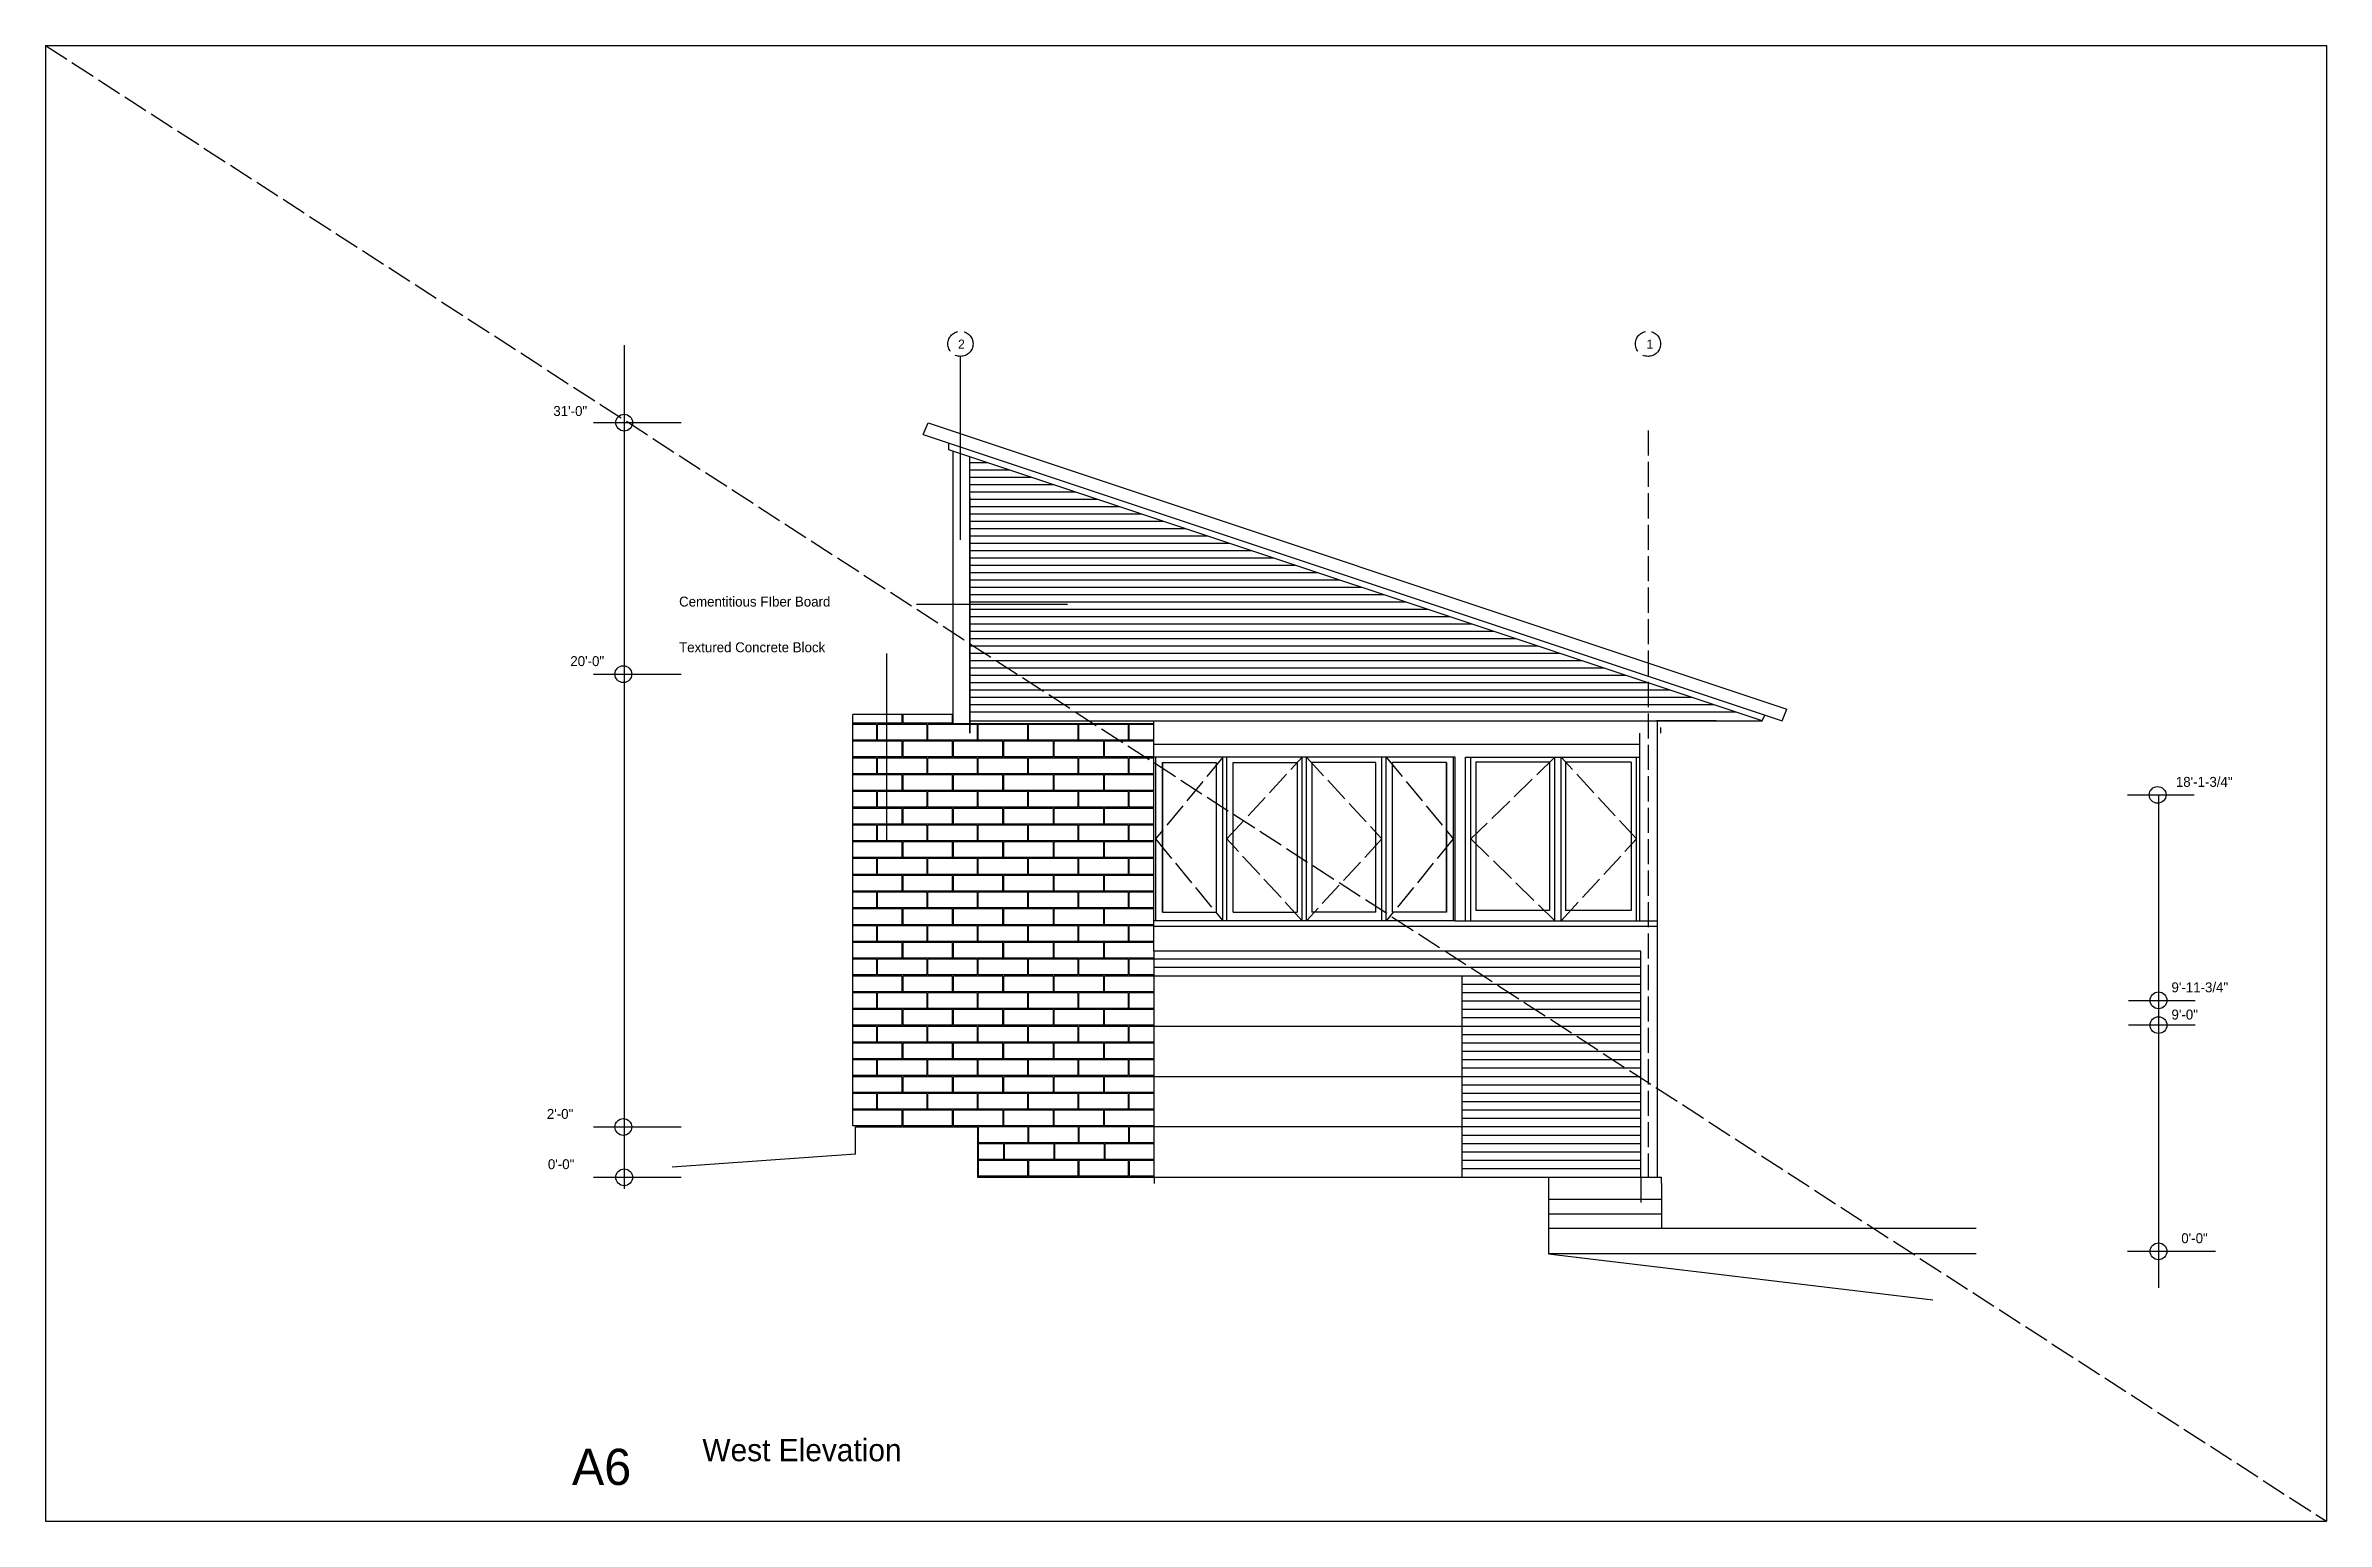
# Model space of a CAD drawing. Header units: inches. Extents: x 967 to 7331, y 452 to 3434.
# Drawn here: x 4564 to 5652, y 1211 to 1915 of the extents above; entities that cross this region are included whole.
import ezdxf

# ---------------------------------------------------------------- set-up
doc = ezdxf.new("R2010")
doc.units = ezdxf.units.IN
doc.header["$MEASUREMENT"] = 0
doc.linetypes.add('ACAD_ISO02W100', pattern=[15, 12, -3])
for name, color, linetype in [('blocks', 251, 'Continuous'), ('const', 7, 'Continuous'), ('e1', 7, 'Continuous'), ('e2', 251, 'Continuous'), ('glassSwing', 172, 'ACAD_ISO02W100'), ('grid', 252, 'ACAD_ISO02W100'), ('millwork', 253, 'Continuous'), ('soffit', 253, 'ACAD_ISO02W100'), ('walls', 7, 'Continuous')]:
    doc.layers.add(name, color=color, linetype=linetype)

msp = doc.modelspace()

# ---------------------------------------------------------------- texts
at = {"layer": 'const', "attachment_point": 1}
for s, insert, char_height, width in [('2', (4999.5, 1775), 4.26, 1625.197), ('1', (5327.9, 1775), 4.26, 1625.197), ('31\'-0"', (4806.4, 1743.3), 4.74, 1805.775), ('Cementitious FIber Board', (4866.4, 1652.4), 4.736, 1805.775), ('20\'-0"', (4814.5, 1624), 4.74, 1805.775), ('Textured Concrete Block', (4866.4, 1630.6), 4.736, 1805.775), ('18\'-1-3/4"', (5580.4, 1566.4), 4.74, 1805.775), ('9\'-11-3/4"', (5578.3, 1468.4), 4.74, 1805.775), ('9\'-0"', (5578.3, 1455.4), 4.74, 1805.775), ('2\'-0"', (4803.3, 1408), 4.74, 1805.775), ('0\'-0"', (4803.8, 1384), 4.74, 1805.775), ('0\'-0"', (5583, 1348.7), 4.74, 1805.775), ('A6', (4815.3, 1245.9), 17.26, 6582.049), ('West Elevation', (4877.5, 1250.6), 10.656, 4062.993)]:
    msp.add_mtext(s, dxfattribs=dict(at, insert=insert, char_height=char_height, width=width))

# ---------------------------------------------------------------- linework, layer by layer
for p, q in [((4564.2, 1915.3), (4564.2, 1211.3)), ((4564.2, 1915.3), (5652.2, 1915.3)), ((5652.2, 1915.3), (5652.2, 1211.3)), ((4564.2, 1211.3), (5652.2, 1211.3))]:
    msp.add_line(p, q)
at = {"layer": 'blocks'}
for p, q in [((4972.8, 1592), (4949.3, 1592)), ((4960.6, 1591.4), (4949.3, 1591.4)), ((4960.6, 1591.4), (4960.6, 1583.9)), ((4961.1, 1583.9), (4961.1, 1591.4)), ((4984.6, 1591.4), (4961.1, 1591.4)), ((4972.8, 1592), (4972.8, 1596.2)), ((4973.3, 1592), (4973.3, 1596.2)), ((4996.8, 1592), (4973.3, 1592)), ((4984.6, 1591.4), (4984.6, 1583.9)), ((4985.1, 1583.9), (4985.1, 1591.4)), ((5008.6, 1591.4), (4985.1, 1591.4)), ((4996.8, 1592), (4996.8, 1596.2)), ((5008.6, 1591.4), (5008.6, 1583.9)), ((5009.1, 1583.9), (5009.1, 1591.4)), ((5032.6, 1591.4), (5009.1, 1591.4)), ((5032.6, 1591.4), (5032.6, 1583.9)), ((5033.1, 1583.9), (5033.1, 1591.4)), ((5056.6, 1591.4), (5033.1, 1591.4)), ((5056.6, 1591.4), (5056.6, 1583.9)), ((5057.1, 1583.9), (5057.1, 1591.4)), ((5080.6, 1591.4), (5057.1, 1591.4)), ((5080.6, 1591.4), (5080.6, 1583.9)), ((5081.1, 1583.9), (5081.1, 1591.4)), ((5092.8, 1591.4), (5081.1, 1591.4)), ((4960.6, 1583.9), (4949.3, 1583.9)), ((4972.8, 1583.4), (4949.3, 1583.4)), ((4984.6, 1583.9), (4961.1, 1583.9)), ((4972.8, 1575.9), (4972.8, 1583.4)), ((4996.8, 1583.4), (4973.3, 1583.4)), ((4973.3, 1575.9), (4973.3, 1583.4)), ((5008.6, 1583.9), (4985.1, 1583.9)), ((4996.8, 1575.9), (4996.8, 1583.4)), ((4997.3, 1575.9), (4997.3, 1583.4)), ((5020.8, 1583.4), (4997.3, 1583.4)), ((5032.6, 1583.9), (5009.1, 1583.9)), ((5020.8, 1575.9), (5020.8, 1583.4)), ((5044.8, 1583.4), (5021.3, 1583.4)), ((5021.3, 1575.9), (5021.3, 1583.4)), ((5056.6, 1583.9), (5033.1, 1583.9)), ((5044.8, 1583.4), (5044.8, 1575.9)), ((5068.8, 1583.4), (5045.3, 1583.4)), ((5045.3, 1575.9), (5045.3, 1583.4)), ((5080.6, 1583.9), (5057.1, 1583.9)), ((5068.8, 1583.4), (5068.8, 1575.9)), ((5092.8, 1583.4), (5069.3, 1583.4)), ((5069.3, 1575.9), (5069.3, 1583.4)), ((5092.8, 1583.9), (5081.1, 1583.9)), ((4972.8, 1575.9), (4949.3, 1575.9)), ((4960.6, 1575.4), (4949.3, 1575.4)), ((4960.6, 1567.9), (4949.3, 1567.9)), ((4972.8, 1567.4), (4949.3, 1567.4)), ((4960.6, 1575.4), (4960.6, 1567.9)), ((4961.1, 1567.9), (4961.1, 1575.4)), ((4984.6, 1575.4), (4961.1, 1575.4)), ((4984.6, 1567.9), (4961.1, 1567.9)), ((4972.8, 1559.9), (4972.8, 1567.4)), ((4996.8, 1575.9), (4973.3, 1575.9)), ((4996.8, 1567.4), (4973.3, 1567.4)), ((4973.3, 1559.9), (4973.3, 1567.4)), ((4984.6, 1575.4), (4984.6, 1567.9)), ((4985.1, 1567.9), (4985.1, 1575.4)), ((5008.6, 1575.4), (4985.1, 1575.4)), ((5008.6, 1567.9), (4985.1, 1567.9)), ((4996.8, 1559.9), (4996.8, 1567.4)), ((5020.8, 1575.9), (4997.3, 1575.9)), ((4997.3, 1559.9), (4997.3, 1567.4)), ((5020.8, 1567.4), (4997.3, 1567.4)), ((5008.6, 1575.4), (5008.6, 1567.9)), ((5009.1, 1567.9), (5009.1, 1575.4)), ((5032.6, 1575.4), (5009.1, 1575.4)), ((5032.6, 1567.9), (5009.1, 1567.9)), ((5020.8, 1559.9), (5020.8, 1567.4)), ((5044.8, 1575.9), (5021.3, 1575.9)), ((5044.8, 1567.4), (5021.3, 1567.4)), ((5021.3, 1559.9), (5021.3, 1567.4)), ((5032.6, 1575.4), (5032.6, 1567.9)), ((5033.1, 1567.9), (5033.1, 1575.4)), ((5056.6, 1575.4), (5033.1, 1575.4)), ((5056.6, 1567.9), (5033.1, 1567.9)), ((5044.8, 1567.4), (5044.8, 1559.9)), ((5068.8, 1575.9), (5045.3, 1575.9)), ((5068.8, 1567.4), (5045.3, 1567.4)), ((5045.3, 1559.9), (5045.3, 1567.4)), ((5056.6, 1575.4), (5056.6, 1567.9)), ((5057.1, 1567.9), (5057.1, 1575.4)), ((5080.6, 1575.4), (5057.1, 1575.4)), ((5080.6, 1567.9), (5057.1, 1567.9)), ((5068.8, 1567.4), (5068.8, 1559.9)), ((5092.8, 1575.9), (5069.3, 1575.9)), ((5092.8, 1567.4), (5069.3, 1567.4)), ((5069.3, 1559.9), (5069.3, 1567.4)), ((5080.6, 1575.4), (5080.6, 1567.9)), ((5081.1, 1567.9), (5081.1, 1575.4)), ((5092.8, 1575.4), (5081.1, 1575.4)), ((5092.8, 1567.9), (5081.1, 1567.9)), ((4972.8, 1559.9), (4949.3, 1559.9)), ((4960.6, 1559.4), (4949.3, 1559.4)), ((4960.6, 1559.4), (4960.6, 1551.9)), ((4984.6, 1559.4), (4961.1, 1559.4)), ((4961.1, 1551.9), (4961.1, 1559.4)), ((4996.8, 1559.9), (4973.3, 1559.9)), ((4984.6, 1559.4), (4984.6, 1551.9)), ((4985.1, 1551.9), (4985.1, 1559.4)), ((5008.6, 1559.4), (4985.1, 1559.4)), ((5020.8, 1559.9), (4997.3, 1559.9)), ((5008.6, 1559.4), (5008.6, 1551.9)), ((5032.6, 1559.4), (5009.1, 1559.4)), ((5009.1, 1551.9), (5009.1, 1559.4)), ((5044.8, 1559.9), (5021.3, 1559.9)), ((5032.6, 1559.4), (5032.6, 1551.9)), ((5033.1, 1551.9), (5033.1, 1559.4)), ((5056.6, 1559.4), (5033.1, 1559.4)), ((5068.8, 1559.9), (5045.3, 1559.9)), ((5056.6, 1559.4), (5056.6, 1551.9)), ((5080.6, 1559.4), (5057.1, 1559.4)), ((5057.1, 1551.9), (5057.1, 1559.4)), ((5092.8, 1559.9), (5069.3, 1559.9)), ((5080.6, 1559.4), (5080.6, 1551.9)), ((5081.1, 1551.9), (5081.1, 1559.4)), ((5092.8, 1559.4), (5081.1, 1559.4)), ((4960.6, 1551.9), (4949.3, 1551.9)), ((4972.8, 1551.4), (4949.3, 1551.4)), ((4984.6, 1551.9), (4961.1, 1551.9)), ((4972.8, 1543.9), (4972.8, 1551.4)), ((4996.8, 1551.4), (4973.3, 1551.4)), ((4973.3, 1543.9), (4973.3, 1551.4)), ((5008.6, 1551.9), (4985.1, 1551.9)), ((4996.8, 1543.9), (4996.8, 1551.4)), ((5020.8, 1551.4), (4997.3, 1551.4)), ((4997.3, 1543.9), (4997.3, 1551.4)), ((5032.6, 1551.9), (5009.1, 1551.9)), ((5020.8, 1543.9), (5020.8, 1551.4)), ((5044.8, 1551.4), (5021.3, 1551.4)), ((5021.3, 1543.9), (5021.3, 1551.4)), ((5056.6, 1551.9), (5033.1, 1551.9)), ((5044.8, 1551.4), (5044.8, 1543.9)), ((5068.8, 1551.4), (5045.3, 1551.4)), ((5045.3, 1543.9), (5045.3, 1551.4)), ((5080.6, 1551.9), (5057.1, 1551.9)), ((5068.8, 1551.4), (5068.8, 1543.9)), ((5092.8, 1551.4), (5069.3, 1551.4)), ((5069.3, 1543.9), (5069.3, 1551.4)), ((5092.8, 1551.9), (5081.1, 1551.9)), ((4972.8, 1543.9), (4949.3, 1543.9)), ((4960.6, 1543.4), (4949.3, 1543.4)), ((4960.6, 1535.9), (4949.3, 1535.9)), ((4972.8, 1535.4), (4949.3, 1535.4)), ((4960.6, 1543.4), (4960.6, 1535.9)), ((4984.6, 1543.4), (4961.1, 1543.4)), ((4961.1, 1535.9), (4961.1, 1543.4)), ((4984.6, 1535.9), (4961.1, 1535.9)), ((4972.8, 1527.9), (4972.8, 1535.4)), ((4996.8, 1543.9), (4973.3, 1543.9)), ((4996.8, 1535.4), (4973.3, 1535.4)), ((4973.3, 1527.9), (4973.3, 1535.4)), ((4984.6, 1543.4), (4984.6, 1535.9)), ((4985.1, 1535.9), (4985.1, 1543.4)), ((5008.6, 1543.4), (4985.1, 1543.4)), ((5008.6, 1535.9), (4985.1, 1535.9)), ((4996.8, 1527.9), (4996.8, 1535.4)), ((5020.8, 1543.9), (4997.3, 1543.9)), ((4997.3, 1527.9), (4997.3, 1535.4)), ((5020.8, 1535.4), (4997.3, 1535.4)), ((5008.6, 1543.4), (5008.6, 1535.9)), ((5032.6, 1543.4), (5009.1, 1543.4)), ((5009.1, 1535.9), (5009.1, 1543.4)), ((5032.6, 1535.9), (5009.1, 1535.9)), ((5020.8, 1527.9), (5020.8, 1535.4)), ((5044.8, 1543.9), (5021.3, 1543.9)), ((5044.8, 1535.4), (5021.3, 1535.4)), ((5021.3, 1527.9), (5021.3, 1535.4)), ((5032.6, 1543.4), (5032.6, 1535.9)), ((5033.1, 1535.9), (5033.1, 1543.4)), ((5056.6, 1543.4), (5033.1, 1543.4)), ((5056.6, 1535.9), (5033.1, 1535.9)), ((5044.8, 1535.4), (5044.8, 1527.9)), ((5068.8, 1543.9), (5045.3, 1543.9)), ((5068.8, 1535.4), (5045.3, 1535.4)), ((5045.3, 1527.9), (5045.3, 1535.4)), ((5056.6, 1543.4), (5056.6, 1535.9)), ((5080.6, 1543.4), (5057.1, 1543.4)), ((5057.1, 1535.9), (5057.1, 1543.4)), ((5080.6, 1535.9), (5057.1, 1535.9)), ((5068.8, 1535.4), (5068.8, 1527.9)), ((5092.8, 1543.9), (5069.3, 1543.9)), ((5092.8, 1535.4), (5069.3, 1535.4)), ((5069.3, 1527.9), (5069.3, 1535.4)), ((5080.6, 1543.4), (5080.6, 1535.9)), ((5081.1, 1535.9), (5081.1, 1543.4)), ((5092.8, 1543.4), (5081.1, 1543.4)), ((5092.8, 1535.9), (5081.1, 1535.9)), ((4972.8, 1527.9), (4949.3, 1527.9)), ((4960.6, 1527.4), (4949.3, 1527.4)), ((4960.6, 1527.4), (4960.6, 1519.9)), ((4984.6, 1527.4), (4961.1, 1527.4)), ((4961.1, 1519.9), (4961.1, 1527.4)), ((4996.8, 1527.9), (4973.3, 1527.9)), ((4984.6, 1527.4), (4984.6, 1519.9)), ((4985.1, 1519.9), (4985.1, 1527.4)), ((5008.6, 1527.4), (4985.1, 1527.4)), ((5020.8, 1527.9), (4997.3, 1527.9)), ((5008.6, 1527.4), (5008.6, 1519.9)), ((5032.6, 1527.4), (5009.1, 1527.4)), ((5009.1, 1519.9), (5009.1, 1527.4)), ((5044.8, 1527.9), (5021.3, 1527.9)), ((5032.6, 1527.4), (5032.6, 1519.9)), ((5033.1, 1519.9), (5033.1, 1527.4)), ((5056.6, 1527.4), (5033.1, 1527.4)), ((5068.8, 1527.9), (5045.3, 1527.9)), ((5056.6, 1527.4), (5056.6, 1519.9)), ((5080.6, 1527.4), (5057.1, 1527.4)), ((5057.1, 1519.9), (5057.1, 1527.4)), ((5092.8, 1527.9), (5069.3, 1527.9)), ((5080.6, 1527.4), (5080.6, 1519.9)), ((5081.1, 1519.9), (5081.1, 1527.4)), ((5092.8, 1527.4), (5081.1, 1527.4)), ((4960.6, 1519.9), (4949.3, 1519.9)), ((4972.8, 1519.4), (4949.3, 1519.4)), ((4984.6, 1519.9), (4961.1, 1519.9)), ((4972.8, 1511.9), (4972.8, 1519.4)), ((4996.8, 1519.4), (4973.3, 1519.4)), ((4973.3, 1511.9), (4973.3, 1519.4)), ((5008.6, 1519.9), (4985.1, 1519.9)), ((4996.8, 1511.9), (4996.8, 1519.4)), ((4997.3, 1511.9), (4997.3, 1519.4)), ((5020.8, 1519.4), (4997.3, 1519.4)), ((5032.6, 1519.9), (5009.1, 1519.9)), ((5020.8, 1511.9), (5020.8, 1519.4)), ((5044.8, 1519.4), (5021.3, 1519.4)), ((5021.3, 1511.9), (5021.3, 1519.4)), ((5056.6, 1519.9), (5033.1, 1519.9)), ((5044.8, 1519.4), (5044.8, 1511.9)), ((5068.8, 1519.4), (5045.3, 1519.4)), ((5045.3, 1511.9), (5045.3, 1519.4)), ((5080.6, 1519.9), (5057.1, 1519.9)), ((5068.8, 1519.4), (5068.8, 1511.9)), ((5092.8, 1519.4), (5069.3, 1519.4)), ((5069.3, 1511.9), (5069.3, 1519.4)), ((5092.8, 1519.9), (5081.1, 1519.9)), ((4972.8, 1511.9), (4949.3, 1511.9)), ((4960.6, 1511.4), (4949.3, 1511.4)), ((4960.6, 1503.9), (4949.3, 1503.9)), ((4972.8, 1503.4), (4949.3, 1503.4)), ((4960.6, 1511.4), (4960.6, 1503.9)), ((4984.6, 1511.4), (4961.1, 1511.4)), ((4961.1, 1503.9), (4961.1, 1511.4)), ((4984.6, 1503.9), (4961.1, 1503.9)), ((4972.8, 1495.9), (4972.8, 1503.4)), ((4996.8, 1511.9), (4973.3, 1511.9)), ((4973.3, 1495.9), (4973.3, 1503.4)), ((4996.8, 1503.4), (4973.3, 1503.4)), ((4984.6, 1511.4), (4984.6, 1503.9)), ((4985.1, 1503.9), (4985.1, 1511.4)), ((5008.6, 1511.4), (4985.1, 1511.4)), ((5008.6, 1503.9), (4985.1, 1503.9)), ((4996.8, 1495.9), (4996.8, 1503.4)), ((5020.8, 1511.9), (4997.3, 1511.9)), ((4997.3, 1495.9), (4997.3, 1503.4)), ((5020.8, 1503.4), (4997.3, 1503.4)), ((5008.6, 1511.4), (5008.6, 1503.9)), ((5032.6, 1511.4), (5009.1, 1511.4)), ((5009.1, 1503.9), (5009.1, 1511.4)), ((5032.6, 1503.9), (5009.1, 1503.9)), ((5020.8, 1495.9), (5020.8, 1503.4)), ((5044.8, 1511.9), (5021.3, 1511.9)), ((5021.3, 1495.9), (5021.3, 1503.4)), ((5044.8, 1503.4), (5021.3, 1503.4)), ((5032.6, 1511.4), (5032.6, 1503.9)), ((5033.1, 1503.9), (5033.1, 1511.4)), ((5056.6, 1511.4), (5033.1, 1511.4)), ((5056.6, 1503.9), (5033.1, 1503.9)), ((5044.8, 1503.4), (5044.8, 1495.9)), ((5068.8, 1511.9), (5045.3, 1511.9)), ((5045.3, 1495.9), (5045.3, 1503.4)), ((5068.8, 1503.4), (5045.3, 1503.4)), ((5056.6, 1511.4), (5056.6, 1503.9)), ((5080.6, 1511.4), (5057.1, 1511.4)), ((5057.1, 1503.9), (5057.1, 1511.4)), ((5080.6, 1503.9), (5057.1, 1503.9)), ((5068.8, 1503.4), (5068.8, 1495.9)), ((5092.8, 1511.9), (5069.3, 1511.9)), ((5069.3, 1495.9), (5069.3, 1503.4)), ((5092.8, 1503.4), (5069.3, 1503.4)), ((5080.6, 1511.4), (5080.6, 1503.9)), ((5081.1, 1503.9), (5081.1, 1511.4)), ((5092.8, 1511.4), (5081.1, 1511.4)), ((5092.8, 1503.9), (5081.1, 1503.9)), ((4972.8, 1495.9), (4949.3, 1495.9)), ((4960.6, 1495.4), (4949.3, 1495.4)), ((4960.6, 1495.4), (4960.6, 1487.9)), ((4984.6, 1495.4), (4961.1, 1495.4)), ((4961.1, 1487.9), (4961.1, 1495.4)), ((4996.8, 1495.9), (4973.3, 1495.9)), ((4984.6, 1495.4), (4984.6, 1487.9)), ((4985.1, 1487.9), (4985.1, 1495.4)), ((5008.6, 1495.4), (4985.1, 1495.4)), ((5020.8, 1495.9), (4997.3, 1495.9)), ((5008.6, 1495.4), (5008.6, 1487.9)), ((5032.6, 1495.4), (5009.1, 1495.4)), ((5009.1, 1487.9), (5009.1, 1495.4)), ((5044.8, 1495.9), (5021.3, 1495.9)), ((5032.6, 1495.4), (5032.6, 1487.9)), ((5033.1, 1487.9), (5033.1, 1495.4)), ((5056.6, 1495.4), (5033.1, 1495.4)), ((5068.8, 1495.9), (5045.3, 1495.9)), ((5056.6, 1495.4), (5056.6, 1487.9)), ((5080.6, 1495.4), (5057.1, 1495.4)), ((5057.1, 1487.9), (5057.1, 1495.4)), ((5092.8, 1495.9), (5069.3, 1495.9)), ((5080.6, 1495.4), (5080.6, 1487.9)), ((5081.1, 1487.9), (5081.1, 1495.4)), ((5092.8, 1495.4), (5081.1, 1495.4)), ((4960.6, 1487.9), (4949.3, 1487.9)), ((4972.8, 1487.4), (4949.3, 1487.4)), ((4972.8, 1479.9), (4949.3, 1479.9)), ((4984.6, 1487.9), (4961.1, 1487.9)), ((4972.8, 1479.9), (4972.8, 1487.4)), ((4996.8, 1487.4), (4973.3, 1487.4)), ((4973.3, 1479.9), (4973.3, 1487.4)), ((4996.8, 1479.9), (4973.3, 1479.9)), ((5008.6, 1487.9), (4985.1, 1487.9)), ((4996.8, 1479.9), (4996.8, 1487.4)), ((4997.3, 1479.9), (4997.3, 1487.4)), ((5020.8, 1487.4), (4997.3, 1487.4)), ((5020.8, 1479.9), (4997.3, 1479.9)), ((5032.6, 1487.9), (5009.1, 1487.9)), ((5020.8, 1479.9), (5020.8, 1487.4)), ((5044.8, 1487.4), (5021.3, 1487.4)), ((5021.3, 1479.9), (5021.3, 1487.4)), ((5044.8, 1479.9), (5021.3, 1479.9)), ((5056.6, 1487.9), (5033.1, 1487.9)), ((5044.8, 1487.4), (5044.8, 1479.9)), ((5068.8, 1487.4), (5045.3, 1487.4)), ((5045.3, 1479.9), (5045.3, 1487.4)), ((5068.8, 1479.9), (5045.3, 1479.9)), ((5080.6, 1487.9), (5057.1, 1487.9)), ((5068.8, 1487.4), (5068.8, 1479.9)), ((5092.8, 1487.4), (5069.3, 1487.4)), ((5069.3, 1479.9), (5069.3, 1487.4)), ((5092.8, 1479.9), (5069.3, 1479.9)), ((5092.8, 1487.9), (5081.1, 1487.9)), ((4960.6, 1479.4), (4949.3, 1479.4)), ((4960.6, 1471.9), (4949.3, 1471.9)), ((4972.8, 1471.4), (4949.3, 1471.4)), ((4960.6, 1479.4), (4960.6, 1471.9)), ((4984.6, 1479.4), (4961.1, 1479.4)), ((4961.1, 1471.9), (4961.1, 1479.4)), ((4984.6, 1471.9), (4961.1, 1471.9)), ((4972.8, 1463.9), (4972.8, 1471.4)), ((4973.3, 1463.9), (4973.3, 1471.4)), ((4996.8, 1471.4), (4973.3, 1471.4)), ((4984.6, 1479.4), (4984.6, 1471.9)), ((5008.6, 1479.4), (4985.1, 1479.4)), ((4985.1, 1471.9), (4985.1, 1479.4)), ((5008.6, 1471.9), (4985.1, 1471.9)), ((4996.8, 1463.9), (4996.8, 1471.4)), ((4997.3, 1463.9), (4997.3, 1471.4)), ((5020.8, 1471.4), (4997.3, 1471.4)), ((5008.6, 1479.4), (5008.6, 1471.9)), ((5032.6, 1479.4), (5009.1, 1479.4)), ((5009.1, 1471.9), (5009.1, 1479.4)), ((5032.6, 1471.9), (5009.1, 1471.9)), ((5020.8, 1463.9), (5020.8, 1471.4)), ((5044.8, 1471.4), (5021.3, 1471.4)), ((5021.3, 1463.9), (5021.3, 1471.4)), ((5032.6, 1479.4), (5032.6, 1471.9)), ((5056.6, 1479.4), (5033.1, 1479.4)), ((5033.1, 1471.9), (5033.1, 1479.4)), ((5056.6, 1471.9), (5033.1, 1471.9)), ((5044.8, 1471.4), (5044.8, 1463.9)), ((5045.3, 1463.9), (5045.3, 1471.4)), ((5068.8, 1471.4), (5045.3, 1471.4)), ((5056.6, 1479.4), (5056.6, 1471.9)), ((5080.6, 1479.4), (5057.1, 1479.4)), ((5057.1, 1471.9), (5057.1, 1479.4)), ((5080.6, 1471.9), (5057.1, 1471.9)), ((5068.8, 1471.4), (5068.8, 1463.9)), ((5092.8, 1471.4), (5069.3, 1471.4)), ((5069.3, 1463.9), (5069.3, 1471.4)), ((5080.6, 1479.4), (5080.6, 1471.9)), ((5092.8, 1479.4), (5081.1, 1479.4)), ((5081.1, 1471.9), (5081.1, 1479.4)), ((5092.8, 1471.9), (5081.1, 1471.9)), ((4972.8, 1463.9), (4949.3, 1463.9)), ((4960.6, 1463.4), (4949.3, 1463.4)), ((4960.6, 1463.4), (4960.6, 1455.9)), ((4984.6, 1463.4), (4961.1, 1463.4)), ((4961.1, 1455.9), (4961.1, 1463.4)), ((4996.8, 1463.9), (4973.3, 1463.9)), ((4984.6, 1463.4), (4984.6, 1455.9)), ((5008.6, 1463.4), (4985.1, 1463.4)), ((4985.1, 1455.9), (4985.1, 1463.4)), ((5020.8, 1463.9), (4997.3, 1463.9)), ((5008.6, 1463.4), (5008.6, 1455.9)), ((5032.6, 1463.4), (5009.1, 1463.4)), ((5009.1, 1455.9), (5009.1, 1463.4)), ((5044.8, 1463.9), (5021.3, 1463.9)), ((5032.6, 1463.4), (5032.6, 1455.9)), ((5056.6, 1463.4), (5033.1, 1463.4)), ((5033.1, 1455.9), (5033.1, 1463.4)), ((5068.8, 1463.9), (5045.3, 1463.9)), ((5056.6, 1463.4), (5056.6, 1455.9)), ((5080.6, 1463.4), (5057.1, 1463.4)), ((5057.1, 1455.9), (5057.1, 1463.4)), ((5092.8, 1463.9), (5069.3, 1463.9)), ((5080.6, 1463.4), (5080.6, 1455.9)), ((5092.8, 1463.4), (5081.1, 1463.4)), ((5081.1, 1455.9), (5081.1, 1463.4)), ((4960.6, 1455.9), (4949.3, 1455.9)), ((4972.8, 1455.4), (4949.3, 1455.4)), ((4972.8, 1447.9), (4949.3, 1447.9)), ((4960.6, 1447.4), (4949.3, 1447.4)), ((4960.6, 1447.4), (4960.6, 1439.9)), ((4984.6, 1455.9), (4961.1, 1455.9)), ((4984.6, 1447.4), (4961.1, 1447.4)), ((4961.1, 1439.9), (4961.1, 1447.4)), ((4972.8, 1447.9), (4972.8, 1455.4)), ((4996.8, 1455.4), (4973.3, 1455.4)), ((4973.3, 1447.9), (4973.3, 1455.4)), ((4996.8, 1447.9), (4973.3, 1447.9)), ((4984.6, 1447.4), (4984.6, 1439.9)), ((5008.6, 1455.9), (4985.1, 1455.9)), ((4985.1, 1439.9), (4985.1, 1447.4)), ((5008.6, 1447.4), (4985.1, 1447.4)), ((4996.8, 1447.9), (4996.8, 1455.4)), ((4997.3, 1447.9), (4997.3, 1455.4)), ((5020.8, 1455.4), (4997.3, 1455.4)), ((5020.8, 1447.9), (4997.3, 1447.9)), ((5008.6, 1447.4), (5008.6, 1439.9)), ((5032.6, 1455.9), (5009.1, 1455.9)), ((5032.6, 1447.4), (5009.1, 1447.4)), ((5009.1, 1439.9), (5009.1, 1447.4)), ((5020.8, 1447.9), (5020.8, 1455.4)), ((5044.8, 1455.4), (5021.3, 1455.4)), ((5021.3, 1447.9), (5021.3, 1455.4)), ((5044.8, 1447.9), (5021.3, 1447.9)), ((5032.6, 1447.4), (5032.6, 1439.9)), ((5056.6, 1455.9), (5033.1, 1455.9)), ((5033.1, 1439.9), (5033.1, 1447.4)), ((5056.6, 1447.4), (5033.1, 1447.4)), ((5044.8, 1455.4), (5044.8, 1447.9)), ((5068.8, 1455.4), (5045.3, 1455.4)), ((5045.3, 1447.9), (5045.3, 1455.4)), ((5068.8, 1447.9), (5045.3, 1447.9)), ((5056.6, 1447.4), (5056.6, 1439.9)), ((5080.6, 1455.9), (5057.1, 1455.9)), ((5080.6, 1447.4), (5057.1, 1447.4)), ((5057.1, 1439.9), (5057.1, 1447.4)), ((5068.8, 1455.4), (5068.8, 1447.9)), ((5092.8, 1455.4), (5069.3, 1455.4)), ((5069.3, 1447.9), (5069.3, 1455.4)), ((5092.8, 1447.9), (5069.3, 1447.9)), ((5080.6, 1447.4), (5080.6, 1439.9)), ((5092.8, 1455.9), (5081.1, 1455.9)), ((5081.1, 1439.9), (5081.1, 1447.4)), ((5092.8, 1447.4), (5081.1, 1447.4)), ((4960.6, 1439.9), (4949.3, 1439.9)), ((4972.8, 1439.4), (4949.3, 1439.4)), ((4984.6, 1439.9), (4961.1, 1439.9)), ((4972.8, 1431.9), (4972.8, 1439.4)), ((4996.8, 1439.4), (4973.3, 1439.4)), ((4973.3, 1431.9), (4973.3, 1439.4)), ((5008.6, 1439.9), (4985.1, 1439.9)), ((4996.8, 1431.9), (4996.8, 1439.4)), ((4997.3, 1431.9), (4997.3, 1439.4)), ((5020.8, 1439.4), (4997.3, 1439.4)), ((5032.6, 1439.9), (5009.1, 1439.9)), ((5020.8, 1431.9), (5020.8, 1439.4)), ((5044.8, 1439.4), (5021.3, 1439.4)), ((5021.3, 1431.9), (5021.3, 1439.4)), ((5056.6, 1439.9), (5033.1, 1439.9)), ((5044.8, 1439.4), (5044.8, 1431.9)), ((5068.8, 1439.4), (5045.3, 1439.4)), ((5045.3, 1431.9), (5045.3, 1439.4)), ((5080.6, 1439.9), (5057.1, 1439.9)), ((5068.8, 1439.4), (5068.8, 1431.9)), ((5092.8, 1439.4), (5069.3, 1439.4)), ((5069.3, 1431.9), (5069.3, 1439.4)), ((5092.8, 1439.9), (5081.1, 1439.9)), ((4972.8, 1431.9), (4949.3, 1431.9)), ((4960.6, 1431.4), (4949.3, 1431.4)), ((4960.6, 1431.4), (4960.6, 1423.9)), ((4961.1, 1423.9), (4961.1, 1431.4)), ((4984.6, 1431.4), (4961.1, 1431.4)), ((4996.8, 1431.9), (4973.3, 1431.9)), ((4984.6, 1431.4), (4984.6, 1423.9)), ((4985.1, 1423.9), (4985.1, 1431.4)), ((5008.6, 1431.4), (4985.1, 1431.4)), ((5020.8, 1431.9), (4997.3, 1431.9)), ((5008.6, 1431.4), (5008.6, 1423.9)), ((5032.6, 1431.4), (5009.1, 1431.4)), ((5009.1, 1423.9), (5009.1, 1431.4)), ((5044.8, 1431.9), (5021.3, 1431.9)), ((5032.6, 1431.4), (5032.6, 1423.9)), ((5033.1, 1423.9), (5033.1, 1431.4)), ((5056.6, 1431.4), (5033.1, 1431.4)), ((5068.8, 1431.9), (5045.3, 1431.9)), ((5056.6, 1431.4), (5056.6, 1423.9)), ((5057.1, 1423.9), (5057.1, 1431.4)), ((5080.6, 1431.4), (5057.1, 1431.4)), ((5092.8, 1431.9), (5069.3, 1431.9)), ((5080.6, 1431.4), (5080.6, 1423.9)), ((5081.1, 1423.9), (5081.1, 1431.4)), ((5092.8, 1431.4), (5081.1, 1431.4)), ((4960.6, 1423.9), (4949.3, 1423.9)), ((4972.8, 1423.4), (4949.3, 1423.4)), ((4972.8, 1415.9), (4949.3, 1415.9)), ((4960.6, 1415.4), (4949.3, 1415.4)), ((4960.6, 1415.4), (4960.6, 1407.9)), ((4984.6, 1423.9), (4961.1, 1423.9)), ((4984.6, 1415.4), (4961.1, 1415.4)), ((4961.1, 1407.9), (4961.1, 1415.4)), ((4972.8, 1415.9), (4972.8, 1423.4)), ((4996.8, 1423.4), (4973.3, 1423.4)), ((4973.3, 1415.9), (4973.3, 1423.4)), ((4996.8, 1415.9), (4973.3, 1415.9)), ((4984.6, 1415.4), (4984.6, 1407.9)), ((5008.6, 1423.9), (4985.1, 1423.9)), ((4985.1, 1407.9), (4985.1, 1415.4)), ((5008.6, 1415.4), (4985.1, 1415.4)), ((4996.8, 1415.9), (4996.8, 1423.4)), ((4997.3, 1415.9), (4997.3, 1423.4)), ((5020.8, 1423.4), (4997.3, 1423.4)), ((5020.8, 1415.9), (4997.3, 1415.9)), ((5008.6, 1415.4), (5008.6, 1407.9)), ((5032.6, 1423.9), (5009.1, 1423.9)), ((5032.6, 1415.4), (5009.1, 1415.4)), ((5009.1, 1407.9), (5009.1, 1415.4)), ((5020.8, 1415.9), (5020.8, 1423.4)), ((5044.8, 1423.4), (5021.3, 1423.4)), ((5021.3, 1415.9), (5021.3, 1423.4)), ((5044.8, 1415.9), (5021.3, 1415.9)), ((5032.6, 1415.4), (5032.6, 1407.9)), ((5056.6, 1423.9), (5033.1, 1423.9)), ((5033.1, 1407.9), (5033.1, 1415.4)), ((5056.6, 1415.4), (5033.1, 1415.4)), ((5044.8, 1423.4), (5044.8, 1415.9)), ((5068.8, 1423.4), (5045.3, 1423.4)), ((5045.3, 1415.9), (5045.3, 1423.4)), ((5068.8, 1415.9), (5045.3, 1415.9)), ((5056.6, 1415.4), (5056.6, 1407.9)), ((5080.6, 1423.9), (5057.1, 1423.9)), ((5080.6, 1415.4), (5057.1, 1415.4)), ((5057.1, 1407.9), (5057.1, 1415.4)), ((5068.8, 1423.4), (5068.8, 1415.9)), ((5092.8, 1423.4), (5069.3, 1423.4)), ((5069.3, 1415.9), (5069.3, 1423.4)), ((5092.8, 1415.9), (5069.3, 1415.9)), ((5080.6, 1415.4), (5080.6, 1407.9)), ((5092.8, 1423.9), (5081.1, 1423.9)), ((5092.8, 1415.4), (5081.1, 1415.4)), ((5081.1, 1407.9), (5081.1, 1415.4)), ((4960.6, 1407.9), (4949.3, 1407.9)), ((4972.8, 1407.4), (4949.3, 1407.4)), ((4984.6, 1407.9), (4961.1, 1407.9)), ((4972.8, 1399.9), (4972.8, 1407.4)), ((4996.8, 1407.4), (4973.3, 1407.4)), ((4973.3, 1399.9), (4973.3, 1407.4)), ((5008.6, 1407.9), (4985.1, 1407.9)), ((4996.8, 1399.9), (4996.8, 1407.4)), ((5020.8, 1407.4), (4997.3, 1407.4)), ((4997.3, 1399.9), (4997.3, 1407.4)), ((5032.6, 1407.9), (5009.1, 1407.9)), ((5020.8, 1407.4), (5020.8, 1399.9)), ((5044.8, 1407.4), (5021.3, 1407.4)), ((5021.3, 1399.9), (5021.3, 1407.4)), ((5056.6, 1407.9), (5033.1, 1407.9)), ((5044.8, 1407.4), (5044.8, 1399.9)), ((5068.8, 1407.4), (5045.3, 1407.4)), ((5045.3, 1399.9), (5045.3, 1407.4)), ((5080.6, 1407.9), (5057.1, 1407.9)), ((5068.8, 1407.4), (5068.8, 1399.9)), ((5092.8, 1407.4), (5069.3, 1407.4)), ((5069.3, 1399.9), (5069.3, 1407.4)), ((5092.8, 1407.9), (5081.1, 1407.9)), ((4972.8, 1399.9), (4949.3, 1399.9)), ((4996.8, 1399.9), (4973.3, 1399.9)), ((5020.8, 1399.9), (4997.3, 1399.9)), ((5032.8, 1399.4), (5009.3, 1399.4)), ((5009.3, 1391.9), (5009.3, 1399.4)), ((5044.8, 1399.9), (5021.3, 1399.9)), ((5032.8, 1399.4), (5032.8, 1391.9)), ((5033.3, 1391.9), (5033.3, 1399.4)), ((5056.8, 1399.4), (5033.3, 1399.4)), ((5068.8, 1399.9), (5045.3, 1399.9)), ((5056.8, 1399.4), (5056.8, 1391.9)), ((5080.8, 1399.4), (5057.3, 1399.4)), ((5057.3, 1391.9), (5057.3, 1399.4)), ((5092.8, 1399.9), (5069.3, 1399.9)), ((5080.8, 1399.4), (5080.8, 1391.9)), ((5092.8, 1399.4), (5081.3, 1399.4)), ((5081.3, 1391.9), (5081.3, 1399.4)), ((5032.8, 1391.9), (5009.3, 1391.9)), ((5009.3, 1383.9), (5009.3, 1391.4)), ((5021.1, 1391.4), (5009.3, 1391.4)), ((5021.1, 1383.9), (5009.3, 1383.9)), ((5032.8, 1383.4), (5009.3, 1383.4)), ((5009.3, 1375.9), (5009.3, 1383.4)), ((5021.1, 1391.4), (5021.1, 1383.9)), ((5045.1, 1391.4), (5021.6, 1391.4)), ((5021.6, 1383.9), (5021.6, 1391.4)), ((5045.1, 1383.9), (5021.6, 1383.9)), ((5032.8, 1375.9), (5032.8, 1383.4)), ((5056.8, 1391.9), (5033.3, 1391.9)), ((5033.3, 1375.9), (5033.3, 1383.4)), ((5056.8, 1383.4), (5033.3, 1383.4)), ((5045.1, 1391.4), (5045.1, 1383.9)), ((5045.6, 1383.9), (5045.6, 1391.4)), ((5069.1, 1391.4), (5045.6, 1391.4)), ((5069.1, 1383.9), (5045.6, 1383.9)), ((5056.8, 1375.9), (5056.8, 1383.4)), ((5080.8, 1391.9), (5057.3, 1391.9)), ((5080.8, 1383.4), (5057.3, 1383.4)), ((5057.3, 1375.9), (5057.3, 1383.4)), ((5069.1, 1391.4), (5069.1, 1383.9)), ((5092.8, 1391.4), (5069.6, 1391.4)), ((5069.6, 1383.9), (5069.6, 1391.4)), ((5092.8, 1383.9), (5069.6, 1383.9)), ((5080.8, 1375.9), (5080.8, 1383.4)), ((5092.8, 1391.9), (5081.3, 1391.9)), ((5092.8, 1383.4), (5081.3, 1383.4)), ((5081.3, 1375.9), (5081.3, 1383.4)), ((5032.8, 1375.9), (5009.3, 1375.9)), ((5056.8, 1375.9), (5033.3, 1375.9)), ((5080.8, 1375.9), (5057.3, 1375.9)), ((5092.8, 1375.9), (5081.3, 1375.9))]:
    msp.add_line(p, q, dxfattribs=at)
at = {"layer": 'e1'}
for p, q in [((5005.1, 1699.8), (5005.1, 1587.3)), ((4997.1, 1591.8), (5092.8, 1591.8)), ((5092.8, 1483.3), (5092.8, 1593.2)), ((5092.8, 1593.2), (5334.6, 1593.2)), ((5361.1, 1593.2), (5332.6, 1593.2)), ((4950.6, 1399.4), (5008.8, 1399.4)), ((5008.8, 1399.4), (5008.8, 1375.4)), ((5281.1, 1375.4), (5281.1, 1350.9)), ((5485.1, 1350.9), (5281.1, 1350.9)), ((5485.1, 1338.9), (5281.1, 1338.9))]:
    msp.add_line(p, q, dxfattribs=at)
at = {"layer": 'e2'}
for p, q in [((4840.2, 1772.3), (4840.2, 1369.9)), ((5000.6, 1679.5), (5000.6, 1767)), ((4825.5, 1735.4), (4867.4, 1735.4)), ((5005.1, 1587.3), (5005.1, 1719.2)), ((5013.6, 1716.3), (5005.1, 1716.3)), ((5024.1, 1712.8), (5005.1, 1712.8)), ((5034.6, 1709.3), (5005.1, 1709.3)), ((5045.1, 1705.8), (5005.1, 1705.8)), ((5055.6, 1702.3), (5005.1, 1702.3)), ((5066.1, 1698.8), (5005.1, 1698.8)), ((5076.6, 1695.3), (5005.1, 1695.3)), ((5087.1, 1691.8), (5005.1, 1691.8)), ((5097.6, 1688.3), (5005.1, 1688.3)), ((5108.1, 1684.8), (5005.1, 1684.8)), ((5118.6, 1681.3), (5005.1, 1681.3)), ((5129.1, 1677.8), (5005.1, 1677.8)), ((5139.6, 1674.3), (5005.1, 1674.3)), ((5150.1, 1670.8), (5005.1, 1670.8)), ((5160.6, 1667.3), (5005.1, 1667.3)), ((5171.1, 1663.8), (5005.1, 1663.8)), ((5181.6, 1660.3), (5005.1, 1660.3)), ((5192.1, 1656.8), (5005.1, 1656.8)), ((5202.6, 1653.3), (5005.1, 1653.3)), ((5213.1, 1649.8), (5005.1, 1649.8)), ((5223.6, 1646.3), (5005.1, 1646.3)), ((5234.1, 1642.8), (5005.1, 1642.8)), ((5244.6, 1639.3), (5005.1, 1639.3)), ((5255.1, 1635.8), (5005.1, 1635.8)), ((5265.6, 1632.3), (5005.1, 1632.3)), ((5276.1, 1628.8), (5005.1, 1628.8)), ((5286.6, 1625.3), (5005.1, 1625.3)), ((5297.1, 1621.8), (5005.1, 1621.8)), ((4825.5, 1615.4), (4867.4, 1615.4)), ((5307.6, 1618.3), (5005.1, 1618.3)), ((5318.1, 1614.8), (5005.1, 1614.8)), ((5328.6, 1611.3), (5005.1, 1611.3)), ((5339.1, 1607.8), (5005.1, 1607.8)), ((5349.6, 1604.3), (5005.1, 1604.3)), ((5360.1, 1600.8), (5005.1, 1600.8)), ((5370.6, 1597.3), (5005.1, 1597.3)), ((5334.6, 1589.9), (5334.6, 1587.3)), ((5324.6, 1581.8), (5092.8, 1581.8)), ((5324.6, 1587.3), (5324.6, 1497.8)), ((5236.6, 1575.8), (5092.8, 1575.8)), ((5093.7, 1575.8), (5093.7, 1497.8)), ((5097, 1501.8), (5097, 1573.3)), ((5097, 1573.3), (5097, 1501.8)), ((5097, 1573.3), (5122.7, 1573.3)), ((5122.7, 1501.8), (5122.7, 1573.3)), ((5125.7, 1497.8), (5125.7, 1575.8)), ((5127.7, 1497.8), (5127.7, 1575.8)), ((5130.7, 1501.8), (5130.7, 1573.3)), ((5130.7, 1573.3), (5161.2, 1573.3)), ((5161.2, 1573.3), (5161.2, 1501.8)), ((5163.7, 1497.8), (5163.7, 1575.8)), ((5165.7, 1497.8), (5165.7, 1575.8)), ((5168.2, 1573.3), (5168.2, 1501.8)), ((5198.7, 1573.3), (5168.2, 1573.3)), ((5198.7, 1501.8), (5198.7, 1573.3)), ((5201.7, 1497.8), (5201.7, 1575.8)), ((5203.7, 1497.8), (5203.7, 1575.8)), ((5206.7, 1501.8), (5206.7, 1573.3)), ((5232.5, 1573.3), (5206.7, 1573.3)), ((5232.5, 1573.3), (5232.5, 1501.8)), ((5232.5, 1501.8), (5232.5, 1573.3)), ((5235.7, 1575.8), (5235.7, 1497.8)), ((5236.6, 1497.8), (5236.6, 1575.8)), ((5241.6, 1497.8), (5241.6, 1575.8)), ((5241.6, 1575.8), (5324.6, 1575.8)), ((5244.1, 1497.8), (5244.1, 1575.8)), ((5244.1, 1575.8), (5323.1, 1575.8)), ((5246.4, 1573.5), (5246.4, 1502.7)), ((5281.6, 1573.5), (5246.4, 1573.5)), ((5281.6, 1573.5), (5281.6, 1502.7)), ((5284.1, 1497.8), (5284.1, 1575.8)), ((5287.1, 1497.8), (5287.1, 1575.8)), ((5289.3, 1573.5), (5289.3, 1502.7)), ((5320.6, 1573.5), (5289.3, 1573.5)), ((5320.6, 1573.5), (5320.6, 1502.7)), ((5323.1, 1497.8), (5323.1, 1575.8)), ((5557.3, 1557.9), (5589.2, 1557.9)), ((5572.1, 1557.9), (5572.1, 1322.7)), ((5097, 1501.8), (5122.7, 1501.8)), ((5130.7, 1501.8), (5161.2, 1501.8)), ((5198.7, 1501.8), (5168.2, 1501.8)), ((5232.5, 1501.8), (5206.7, 1501.8)), ((5281.6, 1502.7), (5246.4, 1502.7)), ((5320.6, 1502.7), (5289.3, 1502.7)), ((5236.6, 1497.8), (5092.8, 1497.8)), ((5333.1, 1495.1), (5092.8, 1495.1)), ((5236.6, 1497.8), (5333.1, 1497.8)), ((5244.1, 1497.8), (5324.6, 1497.8)), ((5325.1, 1479.4), (5092.8, 1479.4)), ((5325.1, 1475.4), (5092.8, 1475.4)), ((5240, 1471.4), (5092.8, 1471.4)), ((5325.1, 1471.4), (5092.8, 1471.4)), ((5240, 1375.4), (5240, 1471.4)), ((5325.1, 1467.4), (5240, 1467.4)), ((5325.1, 1463.4), (5240, 1463.4)), ((5325.1, 1459.4), (5240, 1459.4)), ((5557.8, 1459.8), (5589.6, 1459.8)), ((5240, 1447.4), (5092.8, 1447.4)), ((5325.1, 1455.4), (5240, 1455.4)), ((5325.1, 1451.4), (5240, 1451.4)), ((5325.1, 1447.4), (5240, 1447.4)), ((5557.8, 1448.1), (5589.6, 1448.1)), ((5325.1, 1443.4), (5240, 1443.4)), ((5325.1, 1439.4), (5240, 1439.4)), ((5325.1, 1435.4), (5240, 1435.4)), ((5325.1, 1431.4), (5240, 1431.4)), ((5325.1, 1427.4), (5240, 1427.4)), ((5240, 1423.4), (5092.8, 1423.4)), ((5325.1, 1423.4), (5240, 1423.4)), ((5325.1, 1419.4), (5240, 1419.4)), ((5325.1, 1415.4), (5240, 1415.4)), ((5325.1, 1411.4), (5240, 1411.4)), ((5325.1, 1407.4), (5240, 1407.4)), ((4825.5, 1399.4), (4867.4, 1399.4)), ((5240, 1399.4), (5092.8, 1399.4)), ((5325.1, 1403.4), (5240, 1403.4)), ((5325.1, 1399.4), (5240, 1399.4)), ((5325.1, 1395.4), (5240, 1395.4)), ((5325.1, 1391.4), (5240, 1391.4)), ((5325.1, 1387.4), (5240, 1387.4)), ((5325.1, 1383.4), (5240, 1383.4)), ((4825.5, 1375.4), (4867.4, 1375.4)), ((5093.1, 1375.4), (5093.1, 1372.4)), ((5325.1, 1379.4), (5240, 1379.4)), ((5281.1, 1364.9), (5335.1, 1364.9)), ((5281.1, 1357.9), (5335.1, 1357.9)), ((5281.1, 1350.9), (5281.1, 1338.9)), ((5281.1, 1338.9), (5464.4, 1316.9)), ((5557.4, 1340.1), (5599.3, 1340.1))]:
    msp.add_line(p, q, dxfattribs=at)
for centre in [(4840.2, 1735.4), (4839.8, 1615.4), (5571.7, 1557.8), (5572.1, 1459.8), (5572.1, 1448), (4839.8, 1399.4), (4840.2, 1375.4), (5572.1, 1340.1)]:
    msp.add_circle(centre, 4, dxfattribs=at)
at = {"layer": 'glassSwing'}
for p, q in [((5125.7, 1575.8), (5093.7, 1536.8)), ((5127.7, 1536.8), (5163.7, 1575.8)), ((5165.7, 1575.8), (5201.7, 1536.8)), ((5203.7, 1575.8), (5235.7, 1536.8)), ((5284.1, 1575.8), (5244.1, 1536.8)), ((5323.1, 1536.8), (5287.1, 1575.8)), ((5093.7, 1536.8), (5125.7, 1497.8)), ((5163.7, 1497.8), (5127.7, 1536.8)), ((5201.7, 1536.8), (5165.7, 1497.8)), ((5235.7, 1536.8), (5203.7, 1497.8)), ((5244.1, 1536.8), (5284.1, 1497.8)), ((5287.1, 1497.8), (5323.1, 1536.8))]:
    msp.add_line(p, q, dxfattribs=at)
at = {"layer": 'grid'}
for p, q in [((5328.6, 1731.7), (5328.6, 1375.4)), ((5325.1, 1375.4), (5325.1, 1363.4))]:
    msp.add_line(p, q, dxfattribs=at)
for centre in [(5000.6, 1773), (5328.6, 1773)]:
    msp.add_circle(centre, 6, dxfattribs=at)
at = {"layer": 'millwork'}
for p, q in [((5005.1, 1593.2), (5092.8, 1593.2)), ((5332.6, 1593.2), (5383.1, 1593.2))]:
    msp.add_line(p, q, dxfattribs=at)
at = {"layer": 'soffit'}
msp.add_line((4564.2, 1915.3), (5652.2, 1211.3), dxfattribs=at)
at = {"layer": 'walls'}
for p, q in [((4982.9, 1729.7), (4985.2, 1735.3)), ((4985.2, 1735.3), (5394.9, 1598.7)), ((4982.9, 1729.7), (5392.6, 1593.2)), ((4995.1, 1722.5), (4995.1, 1725.7)), ((5383.1, 1593.2), (4995.1, 1722.5)), ((4997.1, 1591.8), (4997.1, 1721.8)), ((4979.6, 1648.8), (5051.6, 1648.8)), ((4965.4, 1625.3), (4965.4, 1551.3)), ((4965.4, 1609.3), (4965.4, 1535.3)), ((4949.3, 1399.9), (4949.3, 1596.2)), ((4997.1, 1596.2), (4949.3, 1596.2)), ((5333.1, 1375.4), (5333.1, 1593.2)), ((5383.1, 1593.2), (5384.3, 1595.9)), ((5392.6, 1593.2), (5394.9, 1598.7)), ((5325.1, 1483.3), (5092.8, 1483.3)), ((5092.8, 1483.3), (5092.8, 1375.4)), ((5325.1, 1375.3), (5325.1, 1483.3)), ((4950.6, 1386.5), (4950.6, 1399.4)), ((4950.6, 1386.5), (4863.1, 1380.3)), ((5008.8, 1375.4), (5335.1, 1375.4)), ((5335.1, 1372.4), (5335.1, 1375.4)), ((5335.1, 1372.4), (5335.1, 1350.9))]:
    msp.add_line(p, q, dxfattribs=at)

msp.set_redraw_order([(e.dxf.handle, doc.entitydb.next_handle()) for e in msp.query("TEXT MTEXT ATTDEF DIMENSION ARC_DIMENSION")])  # texts and dimensions are drawn at this point

doc.saveas('drawing.dxf')
